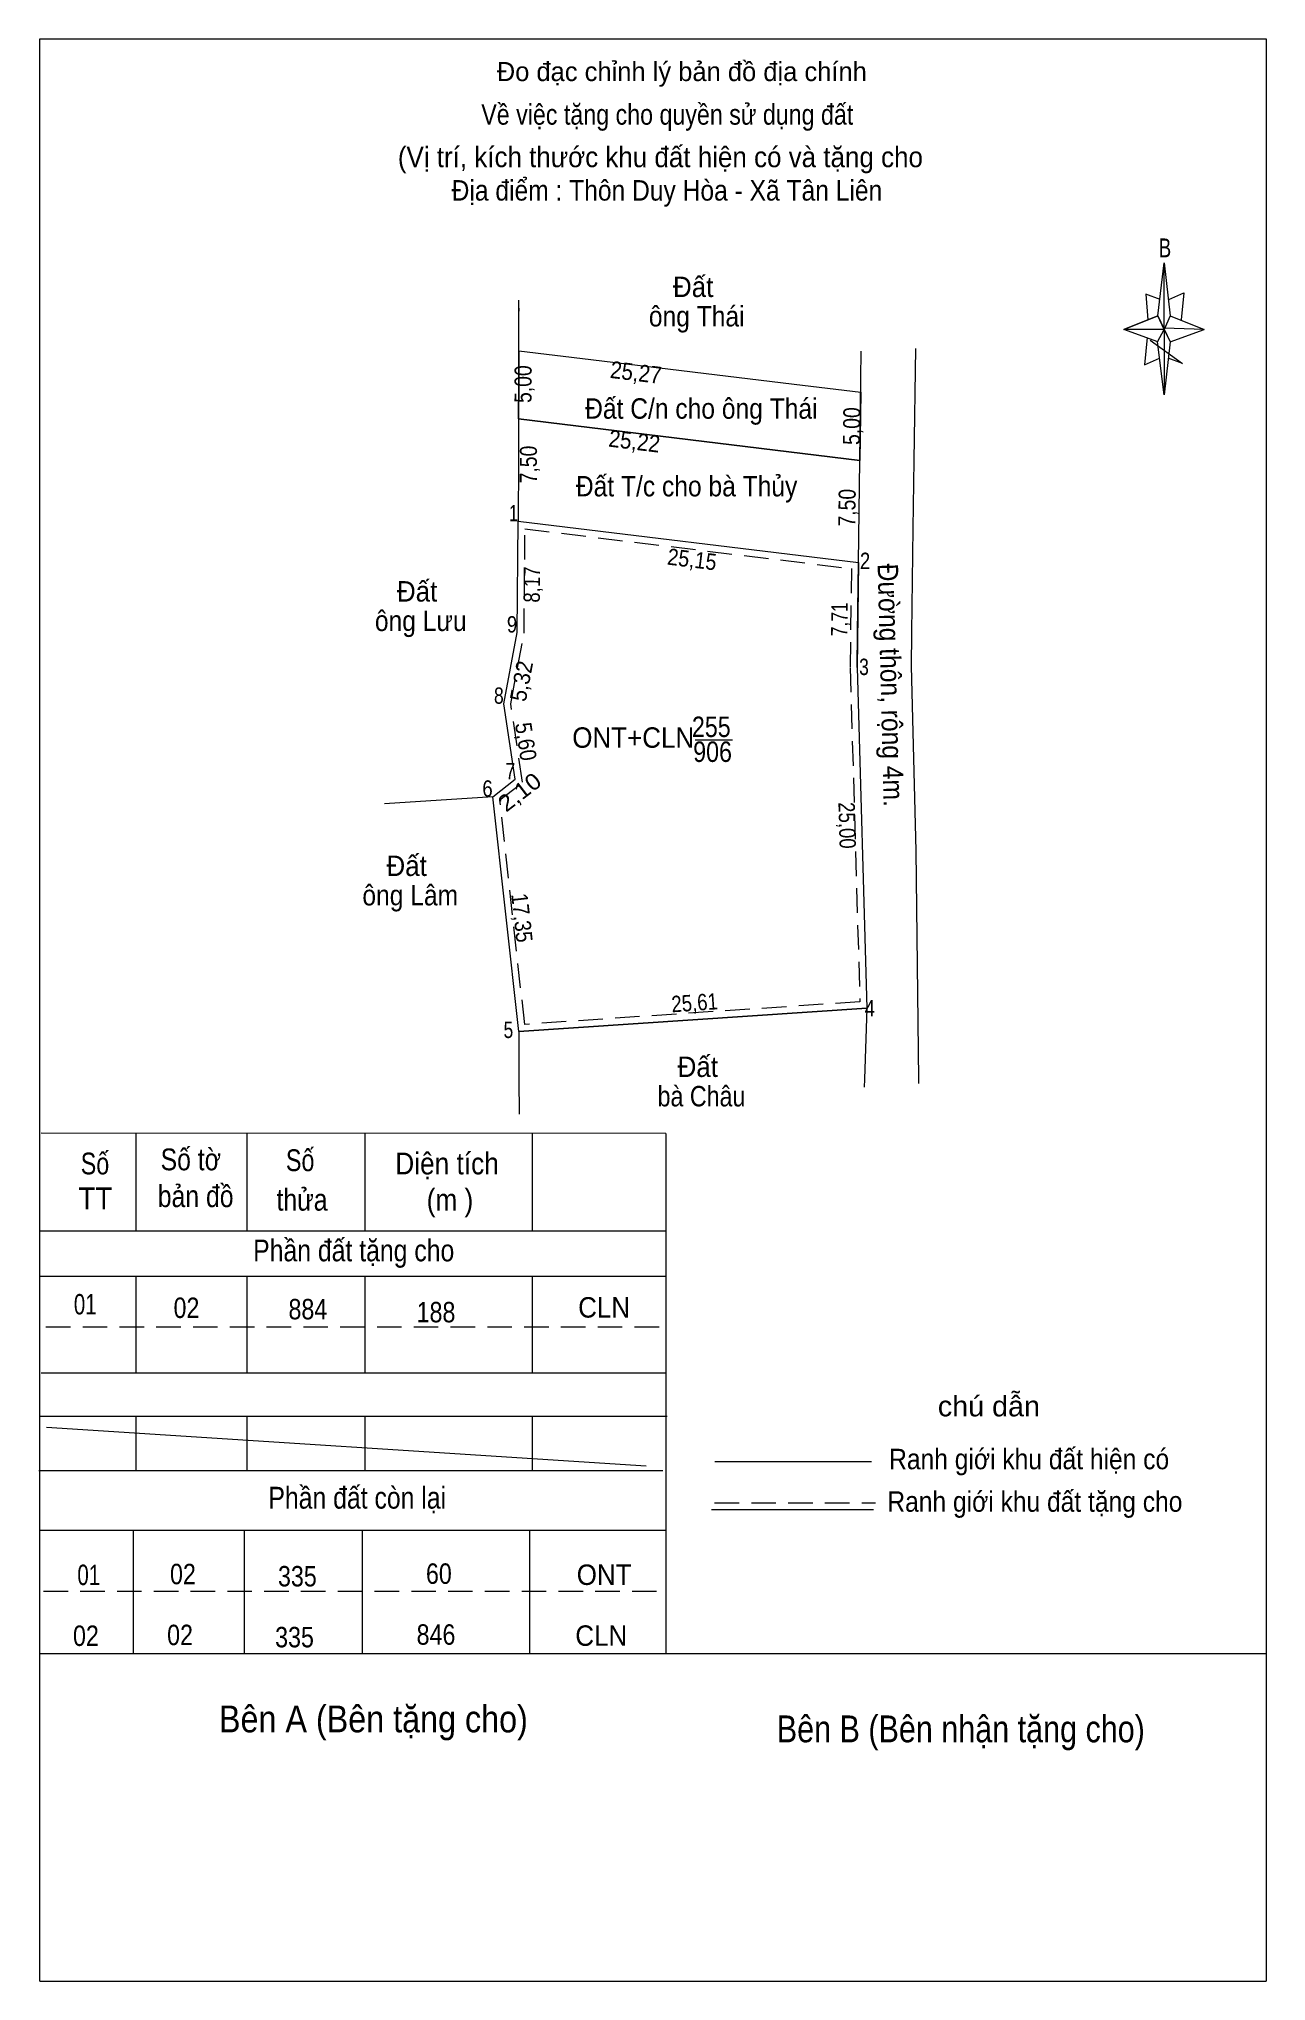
# Model space of a CAD drawing. Header units: metres. Extents: x 549224 to 550010, y 1838173 to 1838596.
# Drawn here: x 549920.2 to 550010.3, y 1838445.5 to 1838588 of the extents above; entities that cross this region are included whole.
import ezdxf
from ezdxf.enums import TextEntityAlignment as Align

# ---------------------------------------------------------------- set-up
doc = ezdxf.new("R2010")
doc.units = ezdxf.units.M
doc.header["$LTSCALE"] = 0.6
doc.linetypes.add('DOTTED', pattern=[1.5, 0.3, -1.2])
doc.linetypes.add('MEDIUM_DASHED', pattern=[4.5, 3, -1.5])
for name, color, linetype, lineweight in [('1', 7, 'DOTTED', 13), ('10', 7, 'Continuous', 13), ('12', 7, 'Continuous', 13), ('15', 7, 'Continuous', 13), ('17', 7, 'Continuous', 13), ('18', 7, 'Continuous', 13), ('63', 7, 'Continuous', 13)]:
    doc.layers.add(name, color=color, linetype=linetype, lineweight=lineweight)
doc.layers.add('20', color=7, linetype='Continuous')

msp = doc.modelspace()

# ---------------------------------------------------------------- texts
at = {"layer": '1'}
for s, width, p in [('ONT+CLN', 0.95, (549963.865, 1838535.98)), ('255', 0.85, (549969.595, 1838536.77)), ('906', 0.85, (549969.69, 1838534.94))]:
    msp.add_text(s, height=1.5, dxfattribs=dict(at, width=width)).set_placement(p, align=Align.CENTER)
at = {"layer": '15', "width": 0.9}
for s, p in [('Đất C/n cho ông Thái', (549968.865, 1838560.13)), ('Đất T/c cho bà Thủy', (549967.785, 1838554.43))]:
    msp.add_text(s, height=1.5, dxfattribs=at).set_placement(p, align=Align.CENTER)
msp.add_text('Đường thôn, rộng 4m.', height=1.5, rotation=271.435, dxfattribs=at).set_placement((549982.0266, 1838540.5538), align=Align.CENTER)
at = {"layer": '17'}
msp.add_text('Đo đạc chỉnh lý bản đồ địa chính', height=1.4, dxfattribs=at).set_placement((549967.43, 1838584.91), align=Align.CENTER)
for s, height, width, p in [('Về việc tặng cho quyền sử dụng đất', 1.5, 0.85, (549966.365, 1838581.71)), ('B', 1.378, 0.75, (550002.89, 1838571.98)), ('Số', 1.6, 0.8, (549924.36, 1838504.67)), ('Số tờ', 1.6, 0.85, (549931.39, 1838504.97)), ('TT', 1.6, 0.95, (549924.39, 1838502.11)), ('bản đồ', 1.6, 0.85, (549931.75, 1838502.27)), ('thửa', 1.6, 0.85, (549939.555, 1838502.01)), ('(m )', 1.6, 0.9, (549950.415, 1838502.01)), ('Phần đất tặng cho', 1.6, 0.85, (549943.35, 1838498.29)), ('01', 1.5, 0.75, (549923.645, 1838494.39)), ('02', 1.5, 0.85, (549931.075, 1838494.13)), ('884', 1.5, 0.85, (549939.985, 1838494.03)), ('188', 1.5, 0.85, (549949.39, 1838493.81)), ('CLN', 1.5, 0.95, (549961.73, 1838494.16)), ('chú dẫn', 1.5, 1.05, (549989.97, 1838486.91)), ('Ranh giới khu đất hiện có ', 1.5, 0.9, (549993.175, 1838483.03)), ('Phần đất còn lại', 1.6, 0.85, (549943.61, 1838480.14)), ('Ranh giới khu đất tặng cho', 1.5, 0.9, (549993.345, 1838479.91)), ('01', 1.5, 0.75, (549923.905, 1838474.53)), ('02', 1.5, 0.85, (549930.815, 1838474.59)), ('335', 1.5, 0.85, (549939.215, 1838474.43)), ('60', 1.5, 0.85, (549949.6, 1838474.62)), ('ONT', 1.5, 0.95, (549961.73, 1838474.54)), ('02', 1.5, 0.85, (549930.605, 1838470.12)), ('846', 1.5, 0.85, (549949.39, 1838470.15)), ('02', 1.5, 0.85, (549923.695, 1838470.06)), ('335', 1.5, 0.85, (549939.005, 1838469.96)), ('CLN', 1.5, 0.95, (549961.52, 1838470.07)), ('Bên A (Bên tặng cho)', 1.97, 0.9, (549944.795, 1838463.72)), ('Bên B (Bên nhận tặng cho)', 1.97, 0.85, (549987.91, 1838462.99))]:
    msp.add_text(s, height=height, dxfattribs=dict(at, width=width)).set_placement(p, align=Align.CENTER)
at = {"layer": '17', "width": 0.95}
msp.add_text('(Vị trí, kích thước khu đất hiện có và tặng cho', height=1.5, dxfattribs=at).set_placement((549946.59, 1838578.59))
at = {"layer": '20', "width": 0.9}
msp.add_text('Địa điểm : Thôn Duy Hòa - Xã Tân Liên', height=1.5, dxfattribs=at).set_placement((549966.34, 1838576.14), align=Align.CENTER)
at = {"layer": '63'}
for s, height, width, p in [('Đất ', 1.5, 0.95, (549968.53, 1838569.06)), ('ông Thái', 1.5, 0.9, (549968.525, 1838566.9)), ('Đất ', 1.5, 0.95, (549948.27, 1838546.71)), ('ông Lưu', 1.5, 0.9, (549948.27, 1838544.55)), ('Đất ', 1.5, 0.95, (549947.5, 1838526.57)), ('ông Lâm', 1.5, 0.9, (549947.5, 1838524.41)), ('Đất ', 1.5, 0.95, (549968.87, 1838511.82)), ('bà Châu', 1.5, 0.85, (549968.875, 1838509.66)), ('Số', 1.6, 0.8, (549939.42, 1838504.91)), ('Diện tích', 1.6, 0.9, (549950.2, 1838504.67))]:
    msp.add_text(s, height=height, dxfattribs=dict(at, width=width)).set_placement(p, align=Align.CENTER)
for s, height, rotation, width, p in [('25,27', 1.25, 353.091, 0.9, (549963.9898, 1838562.9059)), ('5,00', 1.25, 89.771, 0.85, (549956.4056, 1838562.6675)), ('5,00', 1.25, 89.198, 0.85, (549980.5198, 1838559.5813)), ('25,22', 1.25, 353.078, 0.9, (549963.8797, 1838557.863)), ('7,50', 1.25, 89.771, 0.85, (549956.7956, 1838556.7675)), ('7,50', 1.25, 89.236, 0.85, (549980.1788, 1838553.5917)), ('25,15', 1.2, 353.059, 0.9, (549968.1125, 1838549.213)), ('8,17', 1.2, 89.509, 0.85, (549957.0214, 1838547.9549)), ('7,71', 1.2, 89.257, 0.8, (549979.5968, 1838545.4022)), ('5,32', 1.2, 79.281, 0.95, (549956.2513, 1838540.7634)), ('5,60', 1.2, 278.723, 0.9, (549955.3985, 1838536.346)), ('2,10', 1.2, 37.635, 1.1, (549955.8936, 1838532.2554)), ('25,00', 1.2, 271.65, 0.85, (549978.9708, 1838530.2673)), ('17,35', 1.2, 276.322, 0.9, (549955.1065, 1838523.4361)), ('25,61', 1.2, 3.851, 0.85, (549968.4097, 1838516.6758))]:
    msp.add_text(s, height=height, rotation=rotation, dxfattribs=dict(at, width=width)).set_placement(p, align=Align.CENTER)
for s, width, p in [(' 1', 0.75, (549955.42, 1838552.61)), (' 2', 0.85, (549981.26, 1838549.1)), (' 9', 0.85, (549955.35, 1838544.44)), (' 3', 0.8, (549981.16, 1838541.32)), (' 8', 0.8, (549954.36, 1838539.21)), (' 7', 0.8, (549955.21, 1838533.67)), (' 6', 0.85, (549953.55, 1838532.39)), (' 4', 0.85, (549981.61, 1838516.27)), (' 5', 0.8, (549955.06, 1838514.68))]:
    msp.add_text(s, height=1.2, dxfattribs=dict(at, width=width)).set_placement(p, align=Align.RIGHT)

# ---------------------------------------------------------------- linework, layer by layer
at = {"layer": '1', "linetype": 'Continuous'}
for p, q in [((549955.46, 1838562.66), (549955.47, 1838564.47)), ((549960.75, 1838564.47), (549975.69, 1838562.66))]:
    msp.add_line(p, q, dxfattribs=at)
for points in [[(549955.47, 1838564.47), (549955.47, 1838565.11), (549960.75, 1838564.47)], [(549975.69, 1838562.66), (549980.56, 1838562.07), (549980.49, 1838557.07), (549955.45, 1838560.11), (549955.46, 1838562.66)]]:
    msp.add_lwpolyline(points, dxfattribs=at)
msp.add_lwpolyline([(549955.42, 1838552.61), (549980.39, 1838549.57), (549980.29, 1838541.86), (549981.01, 1838516.87), (549955.46, 1838515.15), (549953.55, 1838532.39), (549955.21, 1838533.67), (549954.36, 1838539.21), (549955.35, 1838544.44)], close=True, dxfattribs=at)
at = {"layer": '1', "linetype": 'MEDIUM_DASHED'}
msp.add_lwpolyline([(549955.92, 1838552.05), (549979.88, 1838549.13), (549979.79, 1838541.86), (549980.5, 1838517.34), (549955.9, 1838515.68), (549954.08, 1838532.17), (549955.75, 1838533.45), (549954.87, 1838539.2), (549955.85, 1838544.39)], close=True, dxfattribs=at)
at = {"layer": '10'}
for p, q in [((549955.47, 1838565.65), (549955.48, 1838568.84)), ((549955.49, 1838568.03), (549955.49, 1838568.24)), ((549955.47, 1838565.11), (549955.47, 1838565.65)), ((549955.46, 1838515.15), (549953.55, 1838532.39)), ((549955.46, 1838515.15), (549955.48, 1838511.67)), ((549955.48, 1838511.67), (549955.49, 1838509.09))]:
    msp.add_line(p, q, dxfattribs=at)
at = {"layer": '12'}
msp.add_line((549920.32, 1838445.46), (550010.32, 1838445.46), dxfattribs=at)
at = {"layer": '15'}
for p, q in [((549968.42, 1838536.57), (549971.15, 1838536.57)), ((549953.55, 1838532.39), (549945.61, 1838531.87)), ((549920.81, 1838486.13), (549964.82, 1838483.29))]:
    msp.add_line(p, q, dxfattribs=at)
at = {"layer": '17'}
for p, q in [((549920.32, 1838445.46), (549920.32, 1838588.01)), ((550002.38, 1838567.68), (550002.84, 1838571.58)), ((550002.54, 1838568.88), (550001.48, 1838569.28)), ((550003.28, 1838567.68), (550005.78, 1838566.68)), ((550002.38, 1838565.78), (549999.88, 1838566.68)), ((550001.8, 1838565.9), (550004.18, 1838564.18)), ((550003.28, 1838565.78), (550002.84, 1838561.88)), ((550001.38, 1838564.08), (550002.48, 1838564.58)), ((550004.18, 1838564.18), (550003.14, 1838564.58)), ((549966.26, 1838507.67), (549920.4, 1838507.7)), ((549927.36, 1838507.67), (549927.36, 1838500.53)), ((549935.5, 1838507.67), (549935.5, 1838500.53)), ((549944.16, 1838507.67), (549944.16, 1838500.53)), ((549956.46, 1838507.67), (549956.46, 1838500.53)), ((549966.26, 1838507.67), (549966.26, 1838469.51)), ((549920.32, 1838500.53), (549966.26, 1838500.53)), ((549920.32, 1838497.19), (549966.26, 1838497.19)), ((549927.36, 1838497.19), (549927.36, 1838490.11)), ((549935.5, 1838497.19), (549935.5, 1838490.11)), ((549944.16, 1838497.19), (549944.16, 1838490.11)), ((549956.46, 1838497.19), (549956.46, 1838490.11)), ((549920.4, 1838490.11), (549966.2, 1838490.11)), ((549920.32, 1838486.93), (549966.36, 1838486.93)), ((549927.36, 1838486.93), (549927.36, 1838482.94)), ((549935.5, 1838486.93), (549935.5, 1838482.94)), ((549944.16, 1838486.93), (549944.16, 1838482.94)), ((549956.46, 1838486.93), (549956.46, 1838482.94)), ((549969.86, 1838483.61), (549981.36, 1838483.61)), ((549920.24, 1838482.94), (549966.04, 1838482.94)), ((549969.6, 1838480.07), (549981.5, 1838480.07)), ((549920.32, 1838478.56), (549966.26, 1838478.56)), ((549927.16, 1838478.56), (549927.16, 1838469.51)), ((549935.3, 1838478.56), (549935.3, 1838469.51)), ((549943.96, 1838478.56), (549943.96, 1838469.51)), ((549956.26, 1838478.56), (549956.26, 1838469.51)), ((549920.32, 1838469.51), (550010.32, 1838469.51))]:
    msp.add_line(p, q, dxfattribs=at)
at = {"layer": '17', "linetype": 'MEDIUM_DASHED'}
for p, q in [((549920.76, 1838493.47), (549966.32, 1838493.47)), ((549969.84, 1838480.57), (549981.64, 1838480.57)), ((549920.58, 1838474.08), (549966.26, 1838474.08))]:
    msp.add_line(p, q, dxfattribs=at)
at = {"layer": '17'}
for points in [[(549920.32, 1838588.01), (550010.32, 1838588.01), (550010.32, 1838445.46)], [(550003.18, 1838568.88), (550004.28, 1838569.38), (550004.08, 1838567.38)], [(550002.84, 1838566.68), (550002.38, 1838567.68), (549999.88, 1838566.68)], [(550002.84, 1838566.68), (550003.28, 1838565.78), (550005.78, 1838566.68)]]:
    msp.add_lwpolyline(points, dxfattribs=at)
for points in [[(550002.84, 1838571.58), (550003.28, 1838567.68), (550002.84, 1838566.68)], [(550002.84, 1838566.68), (549999.88, 1838566.68), (550002.38, 1838567.68), (550003.28, 1838565.78), (550005.78, 1838566.68), (550002.84, 1838566.78)], [(550002.84, 1838566.68), (550002.84, 1838561.88), (550002.34, 1838565.78)]]:
    msp.add_lwpolyline(points, close=True, dxfattribs=at)
at = {"layer": '18'}
for p, q in [((549955.47, 1838565.11), (549960.75, 1838564.47)), ((549955.47, 1838565.11), (549955.47, 1838564.47)), ((549984.49, 1838557.07), (549984.6, 1838565.29)), ((549980.39, 1838549.57), (549980.49, 1838557.07)), ((549984.42, 1838552.07), (549984.49, 1838557.07)), ((549955.42, 1838552.07), (549955.42, 1838552.61)), ((549954.36, 1838539.21), (549955.35, 1838544.44)), ((549955.46, 1838515.15), (549981.01, 1838516.87)), ((549981.01, 1838516.87), (549980.84, 1838511.67)), ((549980.84, 1838511.67), (549980.82, 1838511.08)), ((549984.83, 1838511.34), (549984.83, 1838511.67))]:
    msp.add_line(p, q, dxfattribs=at)
for points in [[(549955.45, 1838560.11), (549980.49, 1838557.07), (549980.6, 1838565.09)], [(549955.47, 1838564.47), (549955.46, 1838562.66), (549955.45, 1838560.11)], [(549960.75, 1838564.47), (549975.69, 1838562.66), (549980.56, 1838562.07)], [(549955.45, 1838560.11), (549955.44, 1838557.07), (549955.42, 1838552.61)], [(549984.29, 1838541.91), (549984.32, 1838544.44), (549984.42, 1838552.07)], [(549980.29, 1838541.86), (549980.32, 1838544.44), (549980.39, 1838549.57)], [(549984.83, 1838511.67), (549984.63, 1838528.41), (549984.29, 1838541.96)]]:
    msp.add_lwpolyline(points, dxfattribs=at)
at = {"layer": '63'}
for p, q in [((550001.48, 1838569.28), (550001.64, 1838567.38)), ((550001.58, 1838566.08), (550001.38, 1838564.08))]:
    msp.add_line(p, q, dxfattribs=at)

msp.set_redraw_order([(e.dxf.handle, doc.entitydb.next_handle()) for e in msp.query("TEXT MTEXT ATTDEF DIMENSION ARC_DIMENSION")])  # texts and dimensions are drawn at this point

doc.saveas('drawing.dxf')
